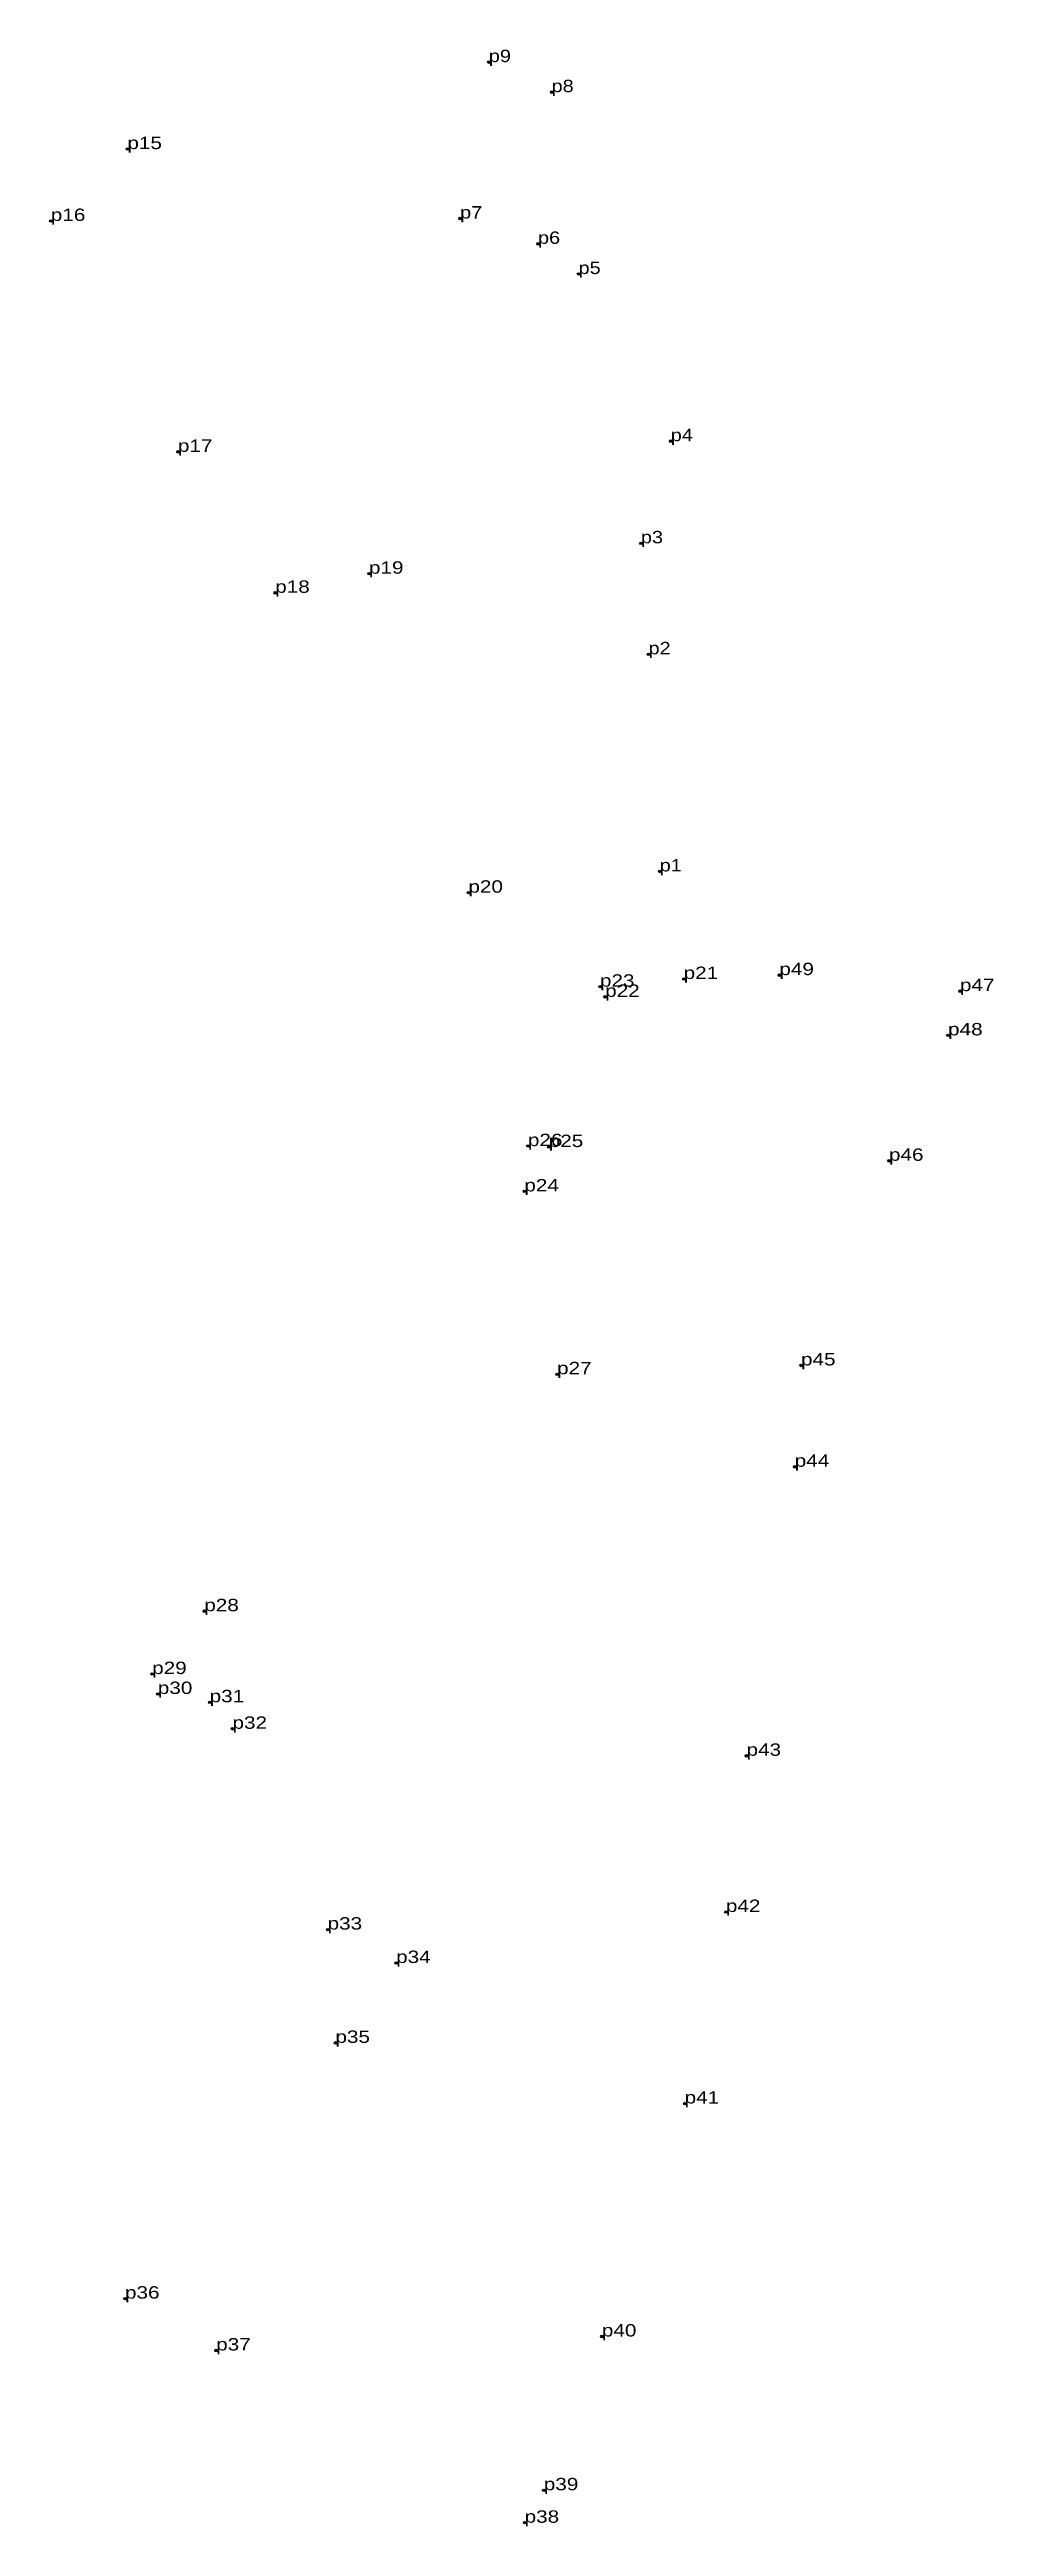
# Model space of a CAD drawing. Header units: metres. Extents: x 537581 to 549531, y 1833517 to 1838960.
# Drawn here: x 548370.7 to 548507.9, y 1835629.5 to 1835989.7 of the extents above; entities that cross this region are included whole.
import ezdxf

# ---------------------------------------------------------------- set-up
doc = ezdxf.new("R2010")
doc.units = ezdxf.units.M
doc.header["$LTSCALE"] = 0.72
doc.header["$PDMODE"] = 32
doc.header["$PDSIZE"] = 0.36
doc.layers.add('12', color=7, linetype='Continuous')
doc.layers.add('7', color=7, linetype='Continuous')

msp = doc.modelspace()

# ---------------------------------------------------------------- texts
at = {"layer": '12'}
for s, width, p in [('p9', 1.2, (548434.57, 1835987.84)), ('p8', 1.2, (548443.69, 1835983.47)), ('p15', 1.25, (548382.05, 1835975.19)), ('p16', 1.25, (548370.92, 1835964.74)), ('p7', 1.2, (548430.4, 1835965.09)), ('p6', 1.2, (548441.72, 1835961.41)), ('p5', 1.2, (548447.61, 1835957.02)), ('p17', 1.25, (548389.39, 1835931.16)), ('p4', 1.2, (548461.01, 1835932.71)), ('p3', 1.2, (548456.67, 1835917.86)), ('p19', 1.25, (548417.15, 1835913.44)), ('p18', 1.25, (548403.53, 1835910.66)), ('p2', 1.2, (548457.78, 1835901.72)), ('p1', 1.2, (548459.4, 1835870.14)), ('p20', 1.25, (548431.6, 1835867.05)), ('p21', 1.25, (548462.88, 1835854.5)), ('p49', 1.25, (548476.79, 1835855.06)), ('p23', 1.25, (548450.72, 1835853.38)), ('p22', 1.25, (548451.48, 1835851.9)), ('p47', 1.25, (548503.03, 1835852.73)), ('p48', 1.25, (548501.31, 1835846.3)), ('p26', 1.25, (548440.25, 1835830.2)), ('p25', 1.25, (548443.28, 1835830.06)), ('p46', 1.25, (548492.72, 1835828.06)), ('p24', 1.25, (548439.73, 1835823.61)), ('p27', 1.25, (548444.49, 1835797.02)), ('p45', 1.25, (548479.94, 1835798.3)), ('p44', 1.25, (548479.02, 1835783.56)), ('p28', 1.25, (548393.22, 1835762.56)), ('p29', 1.25, (548385.65, 1835753.42)), ('p30', 1.25, (548386.47, 1835750.52)), ('p31', 1.25, (548394, 1835749.32)), ('p32', 1.25, (548397.32, 1835745.46)), ('p43', 1.25, (548472.02, 1835741.53)), ('p42', 1.25, (548469.02, 1835718.82)), ('p33', 1.25, (548411.14, 1835716.26)), ('p34', 1.25, (548421.1, 1835711.4)), ('p35', 1.25, (548412.28, 1835699.78)), ('p41', 1.25, (548463.02, 1835690.96)), ('p36', 1.25, (548381.7, 1835662.59)), ('p40', 1.25, (548451, 1835657.08)), ('p37', 1.25, (548394.95, 1835655.05)), ('p39', 1.25, (548442.56, 1835634.72)), ('p38', 1.25, (548439.77, 1835630))]:
    msp.add_text(s, height=1.8, dxfattribs=dict(at, width=width)).set_placement(p)

# ---------------------------------------------------------------- linework, layer by layer
at = {"layer": '7'}
for p in [(548434.57, 1835987.84), (548443.69, 1835983.47), (548382.05, 1835975.19), (548370.92, 1835964.74), (548430.4, 1835965.09), (548441.72, 1835961.41), (548447.61, 1835957.02), (548461.01, 1835932.71), (548389.39, 1835931.16), (548456.67, 1835917.86), (548417.15, 1835913.44), (548403.53, 1835910.66), (548457.78, 1835901.72), (548459.4, 1835870.14), (548431.6, 1835867.05), (548450.72, 1835853.38), (548462.88, 1835854.5), (548476.79, 1835855.06), (548503.03, 1835852.73), (548451.48, 1835851.9), (548501.31, 1835846.3), (548440.25, 1835830.2), (548443.28, 1835830.06), (548492.72, 1835828.06), (548439.73, 1835823.61), (548479.94, 1835798.3), (548444.49, 1835797.02), (548479.02, 1835783.56), (548393.22, 1835762.56), (548385.65, 1835753.42), (548386.47, 1835750.52), (548394, 1835749.32), (548397.32, 1835745.46), (548472.02, 1835741.53), (548411.14, 1835716.26), (548469.02, 1835718.82), (548421.1, 1835711.4), (548412.28, 1835699.78), (548463.02, 1835690.96), (548381.7, 1835662.59), (548394.95, 1835655.05), (548451, 1835657.08), (548442.56, 1835634.72), (548439.77, 1835630)]:
    msp.add_point(p, dxfattribs=at)

msp.set_redraw_order([(e.dxf.handle, doc.entitydb.next_handle()) for e in msp.query("TEXT MTEXT ATTDEF DIMENSION ARC_DIMENSION")])  # texts and dimensions are drawn at this point

doc.saveas('drawing.dxf')
